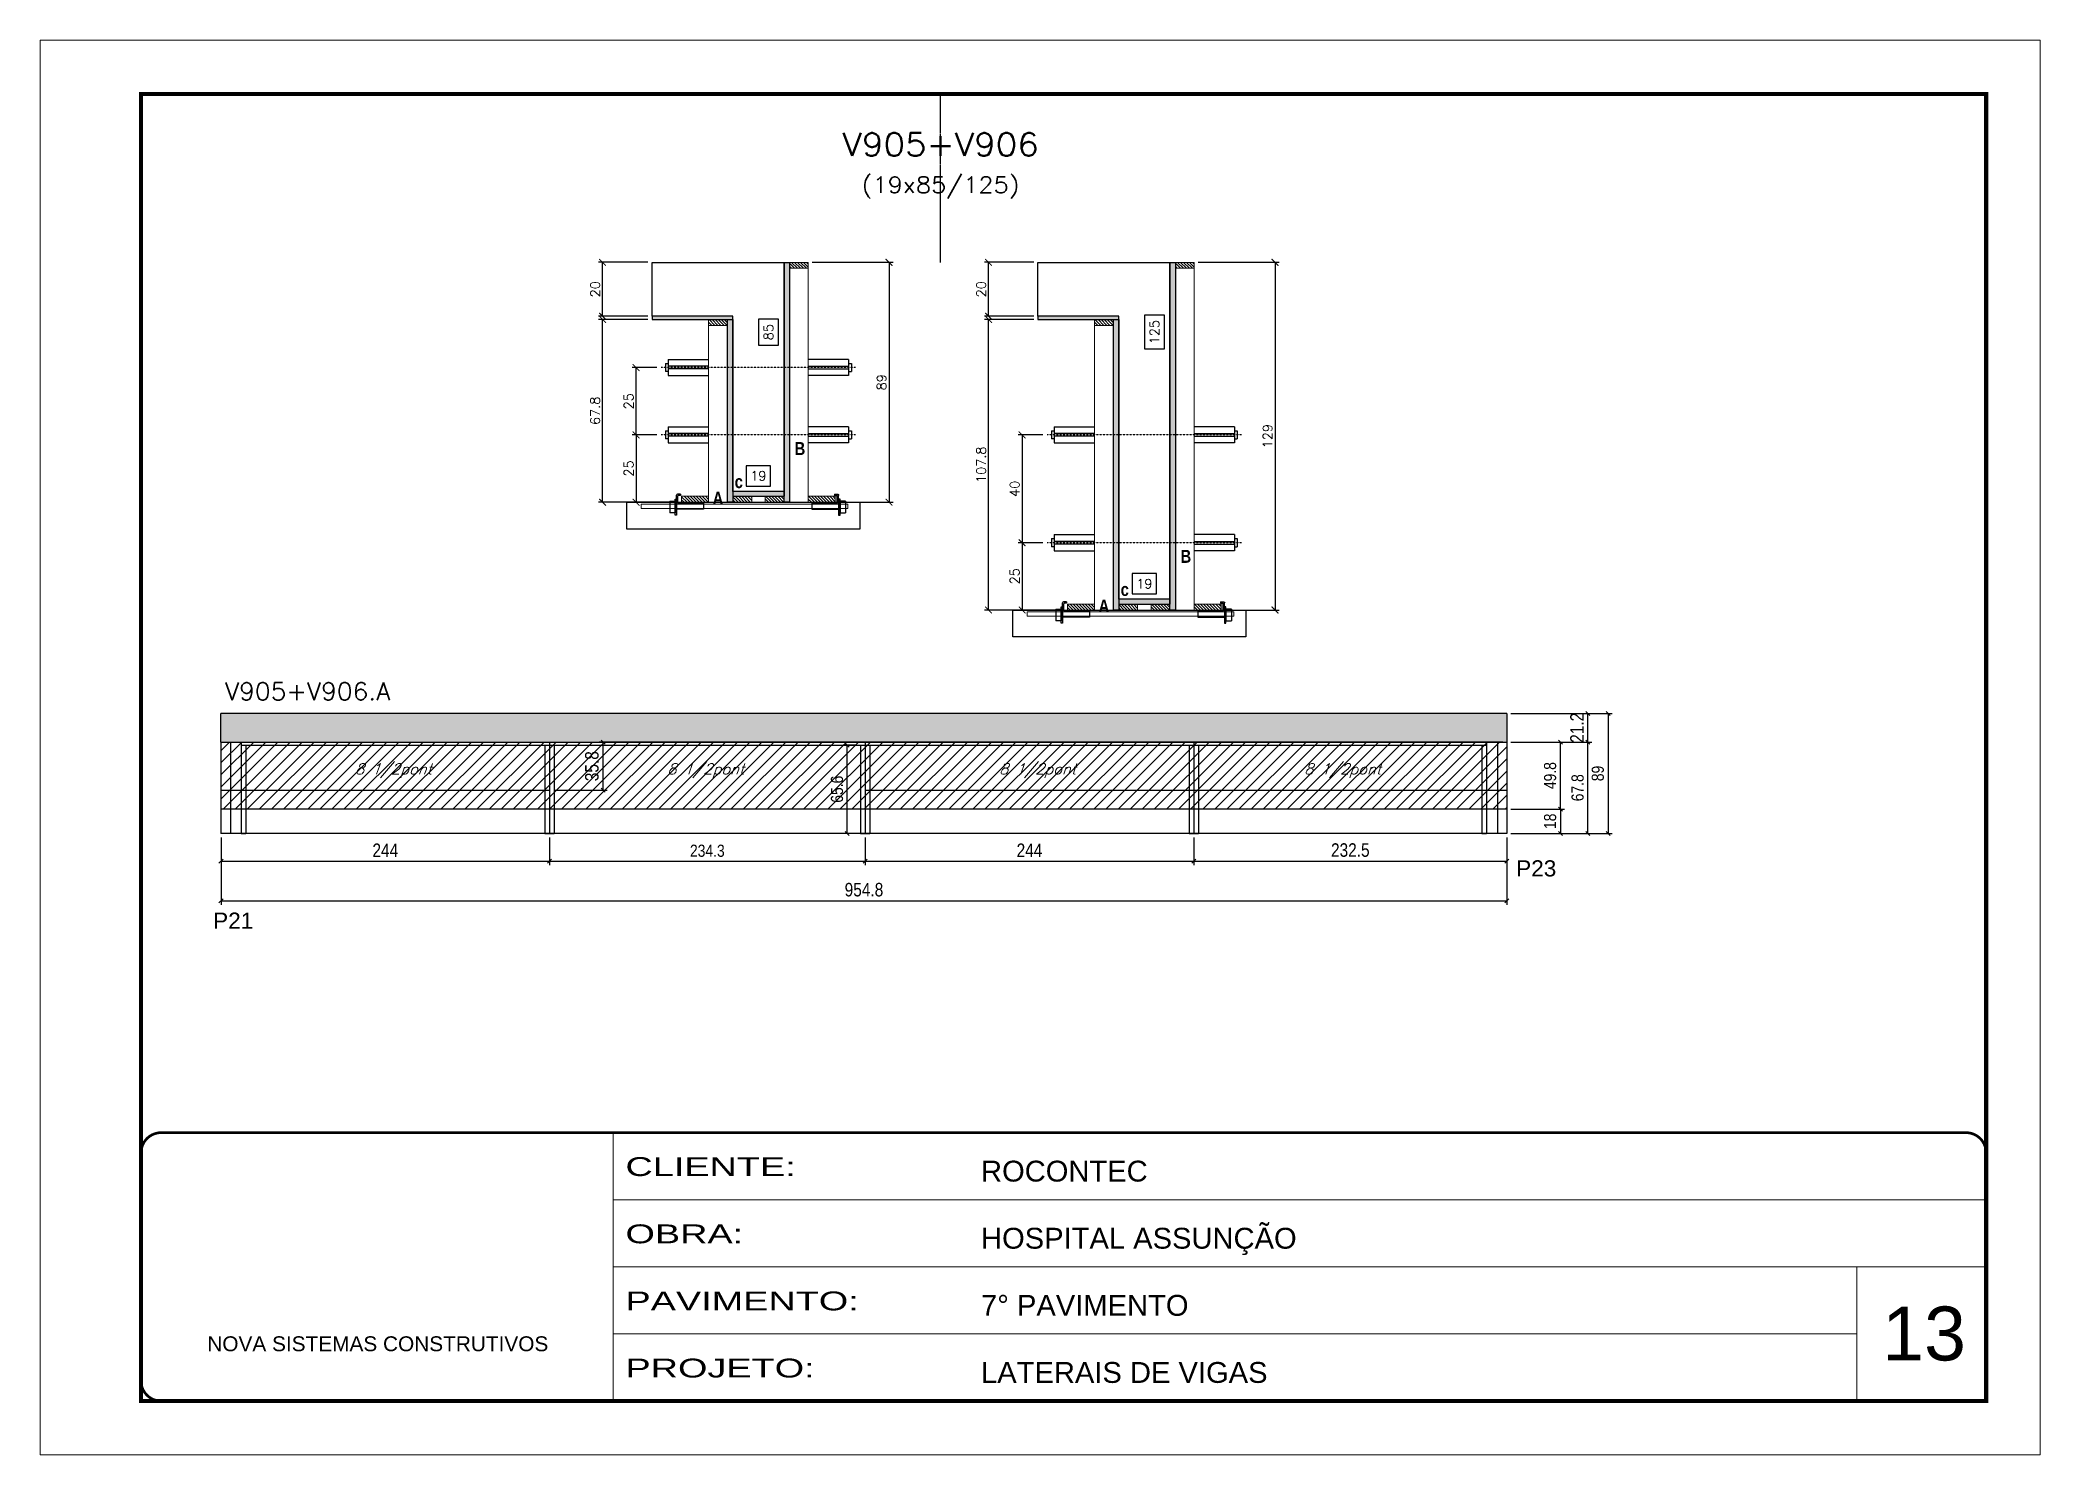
# Model space of a CAD drawing. Extents: x -20960 to -5926, y -2106 to 21915.
# Drawn here: x -12207 to -10722, y 17420 to 18470 of the extents above; entities that cross this region are included whole.
import ezdxf
from ezdxf.enums import TextEntityAlignment as Align

# ---------------------------------------------------------------- set-up
doc = ezdxf.new("R2010")
doc.units = 0
for name, pattern in [('CONTINUO', [0]), ('DASHED', [0.75, 0.5, -0.25]), ('HIDDEN', [0.375, 0.25, -0.125])]:
    doc.linetypes.add(name, pattern=pattern)
for name, color, linetype in [('5', 5, 'Continuous'), ('barrote', 251, 'Continuous'), ('COTA', 241, 'Continuous'), ('Cota Seção (2x)', 4, 'Continuous'), ('detalhes', 4, 'Continuous'), ('Painéis', 200, 'Continuous'), ('presilha', 1, 'Continuous'), ('Reaproveitamento', 251, 'Continuous'), ('SARR_2.2x7', 40, 'Continuous'), ('SARR_3.5x7', 81, 'Continuous'), ('TENSOR', 3, 'Continuous'), ('texto', 7, 'Continuous'), ('Texto de Titulo', 7, 'Continuous'), ('Texto Qtd Sarr', 242, 'Continuous')]:
    doc.layers.add(name, color=color, linetype=linetype)
for name, color, linetype, lineweight in [('CARIMBO', 255, 'Continuous', 9), ('CONCRETO', 251, 'Continuous', 25), ('Folhas', 255, 'Continuous', 9), ('Hachura', 251, 'Continuous', 9), ('Madeira', 126, 'Continuous', 18), ('SARRAFO DE PRESSAO', 251, 'DASHED', 9), ('SCO-___-LAJ', 2, 'Continuous', 0), ('Texto Seção', 7, 'Continuous', 15)]:
    doc.layers.add(name, color=color, linetype=linetype, lineweight=lineweight)
doc.styles.add('ARIAL', font='arial.ttf')
doc.styles.add('COTA TECNICA', font='techl___.ttf', dxfattribs={"height": 10})
doc.styles.add('COTA TECNICA-50', font='techl___.ttf', dxfattribs={"height": 9})
doc.styles.add('REGUA-120', font='ROMANS.shx', dxfattribs={"height": 15})
doc.styles.add('Romans', font='romans.shx')
doc.styles.get("Standard").update_dxf_attribs({"font": 'arial.ttf'})
doc.styles.add('TECNICA', font='techb___.ttf', dxfattribs={"height": 10})
doc.styles.add('Tecnologia', font='')
doc.styles.get('Tecnologia').set_extended_font_data('Forgotten Futurist')
doc.dimstyles.new('COTA PAINEL-50', dxfattribs={"dimtxt": 9, "dimasz": 3, "dimexe": 3, "dimexo": 3, "dimgap": 3, "dimtad": 1, "dimdec": 1, "dimzin": 12, "dimdsep": 46, "dimtxsty": 'COTA TECNICA-50', "dimblk1": 'OBLIQUE', "dimblk2": 'OBLIQUE', "dimsah": 1, "dimcen": 0.9, "dimclrd": 4, "dimclre": 4, "dimclrt": 240, "dimadec": 1, "dimazin": 3, "dimtfac": 1, "dimtdec": 1, "dimtmove": 0, "dimatfit": 3, "dimfxl": 1, "dimtolj": 1, "dimtzin": 12, "dimarcsym": 0})
doc.dimstyles.new('Cota Seção (2x)', dxfattribs={"dimtxt": 7, "dimasz": 5, "dimexe": 3, "dimexo": 3, "dimgap": 2, "dimtad": 3, "dimdec": 1, "dimlfac": 0.5, "dimzin": 12, "dimdsep": 46, "dimtxsty": 'Romans', "dimblk": 'ARCHTICK', "dimcen": 0, "dimclrd": 4, "dimclre": 4, "dimclrt": 1, "dimadec": 1, "dimazin": 3, "dimtfac": 1, "dimtdec": 1, "dimtmove": 0, "dimatfit": 3, "dimldrblk": 'OBLIQUE', "dimfxl": 1, "dimtolj": 1, "dimtzin": 12, "dimarcsym": 0})
doc.dimstyles.new('Cota Seção interna', dxfattribs={"dimtxt": 7, "dimasz": 6, "dimexe": 0.18, "dimexo": 2, "dimgap": -4, "dimtad": 3, "dimdec": 1, "dimlfac": 0.5, "dimzin": 12, "dimdsep": 46, "dimtxsty": 'Romans', "dimblk": 'ARCHTICK', "dimcen": 0.09, "dimse1": 1, "dimse2": 1, "dimsd1": 1, "dimsd2": 1, "dimclrd": 180, "dimclre": 5, "dimclrt": 1, "dimadec": 0, "dimazin": 3, "dimtfac": 1, "dimtdec": 1, "dimtofl": 0, "dimtmove": 0, "dimatfit": 3, "dimldrblk": 'ARCHTICK', "dimfxl": 1, "dimtolj": 1, "dimtzin": 0, "dimarcsym": 0})
doc.dimstyles.new('PAINEL', dxfattribs={"dimtxt": 10, "dimasz": 3, "dimexe": 3, "dimexo": 3, "dimgap": 3, "dimtad": 1, "dimdec": 1, "dimzin": 12, "dimdsep": 46, "dimtxsty": 'COTA TECNICA', "dimblk1": 'OBLIQUE', "dimblk2": 'OBLIQUE', "dimsah": 1, "dimcen": 0.9, "dimclrd": 4, "dimclre": 4, "dimclrt": 240, "dimadec": 1, "dimazin": 3, "dimtfac": 1, "dimtdec": 1, "dimtmove": 0, "dimatfit": 3, "dimfxl": 1, "dimtolj": 1, "dimtzin": 12, "dimarcsym": 0})

msp = doc.modelspace()

# ---------------------------------------------------------------- texts
at = {"layer": '5', "linetype": 'Continuous'}
for s, p in [('P23', (-11110.96, 17848.98)), ('P21', (-12078.45, 17810.16))]:
    msp.add_text(s, height=12, rotation=0.00004, dxfattribs=at).set_placement(p)
at = {"layer": 'CARIMBO', "style": 'ARIAL'}
msp.add_text('13', height=40, dxfattribs=at).set_placement((-10839.14, 17489.81))
at = {"layer": 'detalhes', "style": 'TECNICA'}
for s, p in [('B', (-11646.74, 18161.7)), ('A', (-11707.57, 18124.86)), ('c', (-11691.19, 18137.16)), ('B', (-11360.16, 18081.7)), ('c', (-11404.61, 18057.16)), ('A', (-11420.99, 18044.86))]:
    msp.add_text(s, height=9.6, dxfattribs=at).set_placement(p)
at = {"layer": 'texto', "color": 2, "char_height": 8, "attachment_point": 5, "style": 'Romans'}
for insert in [(-11944.54, 17927.46), (-11712.64, 17927.46), (-11466.24, 17927.46), (-11239.79, 17927.43)]:
    msp.add_mtext('{\\Q19;\\C256;8 1/2pont}', dxfattribs=dict(at, insert=insert))
at = {"layer": 'Texto Seção', "style": 'REGUA-120', "width": 1.05}
msp.add_text('V905+V906.A', height=13, dxfattribs=at).set_placement((-12069.64, 17979.85))

# ---------------------------------------------------------------- blocks, each defined once
blk = doc.blocks.new('9999999999')
at = {"color": 30, "linetype": 'CONTINUO'}
for p, q in [((98564.6, 34230.2), (98564.6, 34429.4)), ((98564.6, 34379.6), (99584, 34379.6)), ((98564.6, 34329.8), (99488, 34329.8)), ((99584, 34329.8), (99488, 34329.8)), ((99488, 34329.8), (99488, 34230.2)), ((98564.6, 34280), (99488, 34280))]:
    blk.add_line(p, q, dxfattribs=at)
at = {"color": 30, "linetype": 'CONTINUO', "const_width": 2}
blk.add_lwpolyline([(99584, 34230.2), (99584, 34414.4, 0.414214), (99569, 34429.4), (98229, 34429.4, 0.414214), (98214, 34414.4), (98214, 34245.2, 0.414214), (98229, 34230.2), (99584, 34230.2)], format="xyb", dxfattribs=at)
at = {"layer": 'Folhas'}
blk.add_lwpolyline([(98139, 34190.2), (99624, 34190.2), (99624, 35240.2), (98139, 35240.2)], close=True, dxfattribs=at)
at = {"layer": 'Folhas', "color": 30, "const_width": 3}
blk.add_lwpolyline([(98214, 34230.2), (99584, 34230.2), (99584, 35200.2), (98214, 35200.2)], close=True, dxfattribs=at)
at = {"color": 7, "linetype": 'Continuous', "ltscale": 5, "style": 'ARIAL'}
for s, height, p in [('ROCONTEC', 15.48, (98837.7, 34393.1)), ('HOSPITAL ASSUNÇÃO', 15.483, (98837.7, 34343.3)), ('7° PAVIMENTO', 15.483, (98837.7, 34293.5)), ('NOVA SISTEMAS CONSTRUTIVOS', 11.059, (98263.2, 34267.2)), ('LATERAIS DE VIGAS', 15.483, (98837.7, 34243.7))]:
    blk.add_text(s, height=height, dxfattribs=at).set_placement(p)
at = {"layer": 'Folhas', "color": 7, "style": 'Tecnologia', "width": 1.5}
for s, p in [('CLIENTE:', (98573.7, 34397.2)), ('OBRA:', (98573.7, 34347.3)), ('PAVIMENTO:', (98573.7, 34297.5)), ('PROJETO:', (98573.7, 34247.7))]:
    blk.add_text(s, height=14, dxfattribs=at).set_placement(p)
blk = doc.blocks.new('_Oblique')
at = {"color": 0, "linetype": 'ByBlock', "lineweight": -2}
blk.add_line((-0.5, -0.5), (0.5, 0.5), dxfattribs=at)
blk = doc.blocks.new('*D1061')
at = {"layer": 'COTA', "color": 4, "linetype": 'ByBlock', "lineweight": -2, "transparency": 16777216}
for p, q in [((-12072.6, 17877.9), (-12072.6, 17857.3)), ((-11828.6, 17877.9), (-11828.6, 17857.3)), ((-12072.6, 17860.3), (-11828.6, 17860.3))]:
    blk.add_line(p, q, dxfattribs=at)
at = {"layer": 'Defpoints', "color": 0, "linetype": 'ByBlock', "transparency": 16777216}
for p in [(-12072.6, 17880.9), (-11828.6, 17880.9), (-11828.6, 17860.3)]:
    blk.add_point(p, dxfattribs=at)
at = {"layer": 'COTA', "color": 4, "linetype": 'ByBlock', "lineweight": -2, "transparency": 16777216, "xscale": 3, "yscale": 3, "zscale": 3, "rotation": 180}
blk.add_blockref('_Oblique', (-12072.6, 17860.3), dxfattribs=at)
at = {"layer": 'COTA', "color": 4, "linetype": 'ByBlock', "lineweight": -2, "transparency": 16777216, "xscale": 3, "yscale": 3, "zscale": 3}
blk.add_blockref('_Oblique', (-11828.6, 17860.3), dxfattribs=at)
at = {"layer": 'COTA', "color": 240, "linetype": 'ByBlock', "transparency": 16777216, "insert": (-11950.6, 17868.4), "char_height": 10, "attachment_point": 5, "style": 'COTA TECNICA'}
blk.add_mtext('\\A1;244', dxfattribs=at)
blk = doc.blocks.new('*D1062')
at = {"layer": 'COTA', "color": 4, "linetype": 'ByBlock', "lineweight": -2, "transparency": 16777216}
for p, q in [((-11594.3, 17877.9), (-11594.3, 17857.3)), ((-11350.3, 17877.9), (-11350.3, 17857.3)), ((-11594.3, 17860.3), (-11350.3, 17860.3))]:
    blk.add_line(p, q, dxfattribs=at)
at = {"layer": 'Defpoints', "color": 0, "linetype": 'ByBlock', "transparency": 16777216}
for p in [(-11594.3, 17880.9), (-11350.3, 17880.9), (-11350.3, 17860.3)]:
    blk.add_point(p, dxfattribs=at)
at = {"layer": 'COTA', "color": 4, "linetype": 'ByBlock', "lineweight": -2, "transparency": 16777216, "xscale": 3, "yscale": 3, "zscale": 3, "rotation": 180}
blk.add_blockref('_Oblique', (-11594.3, 17860.3), dxfattribs=at)
at = {"layer": 'COTA', "color": 4, "linetype": 'ByBlock', "lineweight": -2, "transparency": 16777216, "xscale": 3, "yscale": 3, "zscale": 3}
blk.add_blockref('_Oblique', (-11350.3, 17860.3), dxfattribs=at)
at = {"layer": 'COTA', "color": 240, "linetype": 'ByBlock', "transparency": 16777216, "insert": (-11472.3, 17868.4), "char_height": 10, "attachment_point": 5, "style": 'COTA TECNICA'}
blk.add_mtext('\\A1;244', dxfattribs=at)
blk = doc.blocks.new('*D1063')
at = {"layer": 'COTA', "color": 4, "linetype": 'ByBlock', "lineweight": -2, "transparency": 16777216}
for p, q in [((-11114.8, 17969.9), (-11054.7, 17969.9)), ((-11057.7, 17948.7), (-11057.7, 17969.9)), ((-11114.8, 17948.7), (-11054.7, 17948.7))]:
    blk.add_line(p, q, dxfattribs=at)
at = {"layer": 'Defpoints', "color": 0, "linetype": 'ByBlock', "transparency": 16777216}
for p in [(-11117.8, 17969.9), (-11057.7, 17969.9), (-11117.8, 17948.7)]:
    blk.add_point(p, dxfattribs=at)
at = {"layer": 'COTA', "color": 4, "linetype": 'ByBlock', "lineweight": -2, "transparency": 16777216, "xscale": 3, "yscale": 3, "zscale": 3}
for p, rotation in [((-11057.7, 17969.9), 90), ((-11057.7, 17948.7), 270)]:
    blk.add_blockref('_Oblique', p, dxfattribs=dict(at, rotation=rotation))
at = {"layer": 'COTA', "color": 240, "linetype": 'ByBlock', "transparency": 16777216, "insert": (-11065.8, 17959.3), "char_height": 10, "attachment_point": 5, "rotation": 90, "style": 'COTA TECNICA'}
blk.add_mtext('\\A1;21.2', dxfattribs=at)
blk = doc.blocks.new('*D1064')
at = {"layer": 'COTA', "color": 4, "linetype": 'ByBlock', "lineweight": -2, "transparency": 16777216}
for p, q in [((-12072.6, 17877.9), (-12072.6, 17827.9)), ((-11117.8, 17877.9), (-11117.8, 17827.9)), ((-12072.6, 17830.9), (-11117.8, 17830.9))]:
    blk.add_line(p, q, dxfattribs=at)
at = {"layer": 'Defpoints', "color": 0, "linetype": 'ByBlock', "transparency": 16777216}
for p in [(-12072.6, 17880.9), (-11117.8, 17880.9), (-11117.8, 17830.9)]:
    blk.add_point(p, dxfattribs=at)
at = {"layer": 'COTA', "color": 4, "linetype": 'ByBlock', "lineweight": -2, "transparency": 16777216, "xscale": 3, "yscale": 3, "zscale": 3, "rotation": 180}
blk.add_blockref('_Oblique', (-12072.6, 17830.9), dxfattribs=at)
at = {"layer": 'COTA', "color": 4, "linetype": 'ByBlock', "lineweight": -2, "transparency": 16777216, "xscale": 3, "yscale": 3, "zscale": 3}
blk.add_blockref('_Oblique', (-11117.8, 17830.9), dxfattribs=at)
at = {"layer": 'COTA', "color": 240, "linetype": 'ByBlock', "transparency": 16777216, "insert": (-11595.2, 17839.1), "char_height": 10, "attachment_point": 5, "style": 'COTA TECNICA'}
blk.add_mtext('\\A1;954.8', dxfattribs=at)
blk = doc.blocks.new('*D1065')
at = {"layer": 'COTA', "color": 4, "lineweight": -2, "ltscale": 25, "transparency": 16777216}
for p, q in [((-11350.3, 17877.9), (-11350.3, 17857.3)), ((-11117.8, 17877.9), (-11117.8, 17857.3)), ((-11350.3, 17860.3), (-11117.8, 17860.3))]:
    blk.add_line(p, q, dxfattribs=at)
at = {"layer": 'Defpoints', "color": 0, "ltscale": 25, "transparency": 16777216}
for p in [(-11350.3, 17880.9), (-11117.8, 17880.9), (-11117.8, 17860.3)]:
    blk.add_point(p, dxfattribs=at)
at = {"layer": 'COTA', "color": 4, "lineweight": -2, "ltscale": 25, "transparency": 16777216, "xscale": 3, "yscale": 3, "zscale": 3, "rotation": 180}
blk.add_blockref('_Oblique', (-11350.3, 17860.3), dxfattribs=at)
at = {"layer": 'COTA', "color": 4, "lineweight": -2, "ltscale": 25, "transparency": 16777216, "xscale": 3, "yscale": 3, "zscale": 3}
blk.add_blockref('_Oblique', (-11117.8, 17860.3), dxfattribs=at)
at = {"layer": 'COTA', "color": 240, "ltscale": 25, "transparency": 16777216, "insert": (-11234.1, 17868.5), "char_height": 10, "attachment_point": 5, "style": 'COTA TECNICA'}
blk.add_mtext('\\A1;232.5', dxfattribs=at)
blk = doc.blocks.new('*D1103')
at = {"layer": 'COTA', "color": 4, "lineweight": -2, "ltscale": 25, "transparency": 16777216}
for p, q in [((-11120.8, 17948.7), (-11791.9, 17948.7)), ((-11788.9, 17912.9), (-11788.9, 17948.7)), ((-11825.6, 17912.9), (-11785.9, 17912.9))]:
    blk.add_line(p, q, dxfattribs=at)
at = {"layer": 'Defpoints', "color": 0, "ltscale": 25, "transparency": 16777216}
for p in [(-11788.9, 17948.7), (-11117.8, 17948.7), (-11828.6, 17912.9)]:
    blk.add_point(p, dxfattribs=at)
at = {"layer": 'COTA', "color": 4, "lineweight": -2, "ltscale": 25, "transparency": 16777216, "xscale": 3, "yscale": 3, "zscale": 3}
for p, rotation in [((-11788.9, 17948.7), 90), ((-11788.9, 17912.9), 270)]:
    blk.add_blockref('_Oblique', p, dxfattribs=dict(at, rotation=rotation))
at = {"layer": 'COTA', "color": 240, "ltscale": 25, "transparency": 16777216, "insert": (-11797.2, 17930.8), "char_height": 10, "attachment_point": 5, "rotation": 90, "style": 'COTA TECNICA'}
blk.add_mtext('\\A1;35.8', dxfattribs=at)
blk = doc.blocks.new('titulo1')
at = {"layer": 'Defpoints', "color": 252, "linetype": 'HIDDEN', "ltscale": 2}
blk.add_line((0, 0), (0, 125), dxfattribs=at)
at = {"layer": 'Defpoints', "style": 'Romans', "oblique": 15}
blk.add_attdef('FOLHA', text='', height=10, dxfattribs=at).set_placement((0, 15.6), align=Align.MIDDLE_CENTER)
at = {"layer": 'Texto Qtd Sarr', "color": 3, "style": 'Romans', "oblique": 15}
for tag, height, p in [('TITULO', 17, (0, 71.4)), ('SEÇÃO', 12, (0, 41.5))]:
    blk.add_attdef(tag, text='', height=height, dxfattribs=at).set_placement(p, align=Align.MIDDLE_CENTER)
blk = doc.blocks.new('_ArchTick')
at = {"color": 0, "linetype": 'ByBlock', "const_width": 0.15}
blk.add_lwpolyline([(-0.5, -0.5), (0.5, 0.5)], dxfattribs=at)
blk = doc.blocks.new('*D1006')
at = {"layer": 'COTA', "color": 4, "lineweight": -2, "transparency": 16777216}
for p, q in [((-11755.6, 18262.3), (-11792.3, 18262.3)), ((-11789.3, 18126.7), (-11789.3, 18262.3)), ((-11738, 18126.7), (-11792.3, 18126.7))]:
    blk.add_line(p, q, dxfattribs=at)
at = {"layer": 'Defpoints', "color": 0, "transparency": 16777216}
for p in [(-11789.3, 18262.3), (-11752.6, 18262.3), (-11735, 18126.7)]:
    blk.add_point(p, dxfattribs=at)
at = {"layer": 'COTA', "color": 4, "lineweight": -2, "transparency": 16777216, "xscale": 5, "yscale": 5, "zscale": 5}
for p, rotation in [((-11789.3, 18262.3), 90), ((-11789.3, 18126.7), 270)]:
    blk.add_blockref('_ArchTick', p, dxfattribs=dict(at, rotation=rotation))
at = {"layer": 'COTA', "color": 1, "transparency": 16777216, "insert": (-11794.8, 18194.5), "char_height": 7, "attachment_point": 5, "rotation": 90, "style": 'Romans'}
blk.add_mtext('\\A1;67.8', dxfattribs=at)
blk = doc.blocks.new('*D1007')
at = {"layer": 'COTA', "color": 4, "lineweight": -2, "transparency": 16777216}
for p, q in [((-11755.6, 18304.7), (-11792.3, 18304.7)), ((-11789.3, 18264.7), (-11789.3, 18304.7)), ((-11755.6, 18264.7), (-11792.3, 18264.7))]:
    blk.add_line(p, q, dxfattribs=at)
at = {"layer": 'Defpoints', "color": 0, "transparency": 16777216}
for p in [(-11789.3, 18304.7), (-11752.6, 18304.7), (-11752.6, 18264.7)]:
    blk.add_point(p, dxfattribs=at)
at = {"layer": 'COTA', "color": 4, "lineweight": -2, "transparency": 16777216, "xscale": 5, "yscale": 5, "zscale": 5}
for p, rotation in [((-11789.3, 18304.7), 90), ((-11789.3, 18264.7), 270)]:
    blk.add_blockref('_ArchTick', p, dxfattribs=dict(at, rotation=rotation))
at = {"layer": 'COTA', "color": 1, "transparency": 16777216, "insert": (-11794.8, 18284.7), "char_height": 7, "attachment_point": 5, "rotation": 90, "style": 'Romans'}
blk.add_mtext('\\A1;20', dxfattribs=at)
blk = doc.blocks.new('*D1008')
at = {"layer": 'Cota Seção (2x)', "color": 180, "lineweight": -2, "transparency": 16777216}
for p, q in [((-11658.6, 18262.5), (-11673.6, 18262.5)), ((-11673.6, 18262.5), (-11673.6, 18243.2)), ((-11658.6, 18243.2), (-11658.6, 18262.5)), ((-11673.6, 18243.2), (-11658.6, 18243.2))]:
    blk.add_line(p, q, dxfattribs=at)
at = {"layer": 'Defpoints', "color": 0, "transparency": 16777216}
for p in [(-11692.6, 18304.7), (-11654.6, 18304.7), (-11692.6, 18134.7)]:
    blk.add_point(p, dxfattribs=at)
at = {"layer": 'Cota Seção (2x)', "color": 1, "transparency": 16777216, "insert": (-11666.1, 18252.9), "char_height": 7, "attachment_point": 5, "rotation": 90, "style": 'Romans'}
blk.add_mtext('\\A1;85', dxfattribs=at)
blk = doc.blocks.new('PRESILHA METÁLICA 1')
at = {"layer": 'presilha'}
for p, q in [((0, 13), (6, 13)), ((0, 13), (0, 0)), ((6, 0), (0, 0)), ((6, 15.5), (7.5, 15.5)), ((6, -2.5), (6, 15.5)), ((6, 13), (6, 0)), ((7.5, 10.6), (7.5, 19.9)), ((7.5, 15.5), (7.5, -2.5)), ((37.5, 4.1), (7.5, 4.1)), ((12, 21), (8.6, 21)), ((9, 11.6), (9, 18.9)), ((12, 19.5), (9.6, 19.5)), ((37.5, 11), (9.6, 11)), ((12, 21), (12, 19.5)), ((37.5, 11), (37.5, 4.1)), ((7.5, -2.5), (6, -2.5))]:
    blk.add_line(p, q, dxfattribs=at)
for centre, radius, start, end in [((8.6, 19.9), 1.14, 90, 180), ((9.6, 18.9), 0.57, 90, 180), ((9.6, 11.6), 0.57, 180, 270)]:
    blk.add_arc(centre, radius, start, end, dxfattribs=at)
blk = doc.blocks.new('*D1009')
at = {"layer": 'Cota Seção (2x)', "color": 180, "lineweight": -2, "transparency": 16777216}
for p, q in [((-11664.6, 18153.7), (-11682.6, 18153.7)), ((-11682.6, 18153.7), (-11682.6, 18138.7)), ((-11664.6, 18138.7), (-11664.6, 18153.7)), ((-11682.6, 18138.7), (-11664.6, 18138.7))]:
    blk.add_line(p, q, dxfattribs=at)
at = {"layer": 'Defpoints', "color": 0, "transparency": 16777216}
for p in [(-11692.6, 18134.7), (-11692.6, 18126.7), (-11654.6, 18126.7)]:
    blk.add_point(p, dxfattribs=at)
at = {"layer": 'Cota Seção (2x)', "color": 1, "transparency": 16777216, "insert": (-11673.6, 18146.2), "char_height": 7, "attachment_point": 5, "style": 'Romans'}
blk.add_mtext('\\A1;19', dxfattribs=at)
blk = doc.blocks.new('*D1010')
at = {"layer": 'COTA', "color": 4, "lineweight": -2, "transparency": 16777216}
for p, q in [((-11633.6, 18304.7), (-11573.6, 18304.7)), ((-11576.6, 18304.7), (-11576.6, 18126.7)), ((-11633.6, 18126.7), (-11573.6, 18126.7))]:
    blk.add_line(p, q, dxfattribs=at)
at = {"layer": 'Defpoints', "color": 0, "transparency": 16777216}
for p in [(-11636.6, 18304.7), (-11636.6, 18126.7), (-11576.6, 18126.7)]:
    blk.add_point(p, dxfattribs=at)
at = {"layer": 'COTA', "color": 4, "lineweight": -2, "transparency": 16777216, "xscale": 5, "yscale": 5, "zscale": 5}
for p, rotation in [((-11576.6, 18304.7), 90), ((-11576.6, 18126.7), 270)]:
    blk.add_blockref('_ArchTick', p, dxfattribs=dict(at, rotation=rotation))
at = {"layer": 'COTA', "color": 1, "transparency": 16777216, "insert": (-11582.1, 18215.7), "char_height": 7, "attachment_point": 5, "rotation": 90, "style": 'Romans'}
blk.add_mtext('\\A1;89', dxfattribs=at)
blk = doc.blocks.new('*D1011')
at = {"layer": 'COTA', "color": 4, "lineweight": -2, "transparency": 16777216}
for p, q in [((-11748.9, 18176.6), (-11767.4, 18176.6)), ((-11764.4, 18176.6), (-11764.4, 18126.7)), ((-11748.9, 18126.7), (-11767.4, 18126.7))]:
    blk.add_line(p, q, dxfattribs=at)
at = {"layer": 'Defpoints', "color": 0, "transparency": 16777216}
for p in [(-11745.9, 18176.6), (-11764.4, 18126.7), (-11745.9, 18126.7)]:
    blk.add_point(p, dxfattribs=at)
at = {"layer": 'COTA', "color": 4, "lineweight": -2, "transparency": 16777216, "xscale": 5, "yscale": 5, "zscale": 5}
for p, rotation in [((-11764.4, 18176.6), 90), ((-11764.4, 18126.7), 270)]:
    blk.add_blockref('_ArchTick', p, dxfattribs=dict(at, rotation=rotation))
at = {"layer": 'COTA', "color": 1, "transparency": 16777216, "insert": (-11769.9, 18151.7), "char_height": 7, "attachment_point": 5, "rotation": 90, "style": 'Romans'}
blk.add_mtext('\\A1;25', dxfattribs=at)
blk = doc.blocks.new('*D1012')
at = {"layer": 'COTA', "color": 4, "lineweight": -2, "transparency": 16777216}
for p, q in [((-11469, 18262.3), (-11505.7, 18262.3)), ((-11502.7, 18046.7), (-11502.7, 18262.3)), ((-11451.4, 18046.7), (-11505.7, 18046.7))]:
    blk.add_line(p, q, dxfattribs=at)
at = {"layer": 'Defpoints', "color": 0, "transparency": 16777216}
for p in [(-11502.7, 18262.3), (-11466, 18262.3), (-11448.4, 18046.7)]:
    blk.add_point(p, dxfattribs=at)
at = {"layer": 'COTA', "color": 4, "lineweight": -2, "transparency": 16777216, "xscale": 5, "yscale": 5, "zscale": 5}
for p, rotation in [((-11502.7, 18262.3), 90), ((-11502.7, 18046.7), 270)]:
    blk.add_blockref('_ArchTick', p, dxfattribs=dict(at, rotation=rotation))
at = {"layer": 'COTA', "color": 1, "transparency": 16777216, "insert": (-11508.2, 18154.5), "char_height": 7, "attachment_point": 5, "rotation": 90, "style": 'Romans'}
blk.add_mtext('\\A1;107.8', dxfattribs=at)
blk = doc.blocks.new('*D1013')
at = {"layer": 'COTA', "color": 4, "lineweight": -2, "transparency": 16777216}
for p, q in [((-11469, 18304.7), (-11505.7, 18304.7)), ((-11502.7, 18264.7), (-11502.7, 18304.7)), ((-11469, 18264.7), (-11505.7, 18264.7))]:
    blk.add_line(p, q, dxfattribs=at)
at = {"layer": 'Defpoints', "color": 0, "transparency": 16777216}
for p in [(-11502.7, 18304.7), (-11466, 18304.7), (-11466, 18264.7)]:
    blk.add_point(p, dxfattribs=at)
at = {"layer": 'COTA', "color": 4, "lineweight": -2, "transparency": 16777216, "xscale": 5, "yscale": 5, "zscale": 5}
for p, rotation in [((-11502.7, 18304.7), 90), ((-11502.7, 18264.7), 270)]:
    blk.add_blockref('_ArchTick', p, dxfattribs=dict(at, rotation=rotation))
at = {"layer": 'COTA', "color": 1, "transparency": 16777216, "insert": (-11508.2, 18284.7), "char_height": 7, "attachment_point": 5, "rotation": 90, "style": 'Romans'}
blk.add_mtext('\\A1;20', dxfattribs=at)
blk = doc.blocks.new('*D1014')
at = {"layer": 'Cota Seção (2x)', "color": 180, "lineweight": -2, "transparency": 16777216}
for p, q in [((-11372, 18265.4), (-11387, 18265.4)), ((-11387, 18265.4), (-11387, 18240.4)), ((-11372, 18240.4), (-11372, 18265.4)), ((-11387, 18240.4), (-11372, 18240.4))]:
    blk.add_line(p, q, dxfattribs=at)
at = {"layer": 'Defpoints', "color": 0, "transparency": 16777216}
for p in [(-11406, 18304.7), (-11368, 18304.7), (-11406, 18054.7)]:
    blk.add_point(p, dxfattribs=at)
at = {"layer": 'Cota Seção (2x)', "color": 1, "transparency": 16777216, "insert": (-11379.5, 18252.9), "char_height": 7, "attachment_point": 5, "rotation": 90, "style": 'Romans'}
blk.add_mtext('\\A1;125', dxfattribs=at)
blk = doc.blocks.new('*D1037')
at = {"layer": 'Cota Seção (2x)', "color": 180, "lineweight": -2, "transparency": 16777216}
for p, q in [((-11378, 18073.7), (-11396, 18073.7)), ((-11396, 18073.7), (-11396, 18058.7)), ((-11378, 18058.7), (-11378, 18073.7)), ((-11396, 18058.7), (-11378, 18058.7))]:
    blk.add_line(p, q, dxfattribs=at)
at = {"layer": 'Defpoints', "color": 0, "transparency": 16777216}
for p in [(-11406, 18054.7), (-11406, 18046.7), (-11368, 18046.7)]:
    blk.add_point(p, dxfattribs=at)
at = {"layer": 'Cota Seção (2x)', "color": 1, "transparency": 16777216, "insert": (-11387, 18066.2), "char_height": 7, "attachment_point": 5, "style": 'Romans'}
blk.add_mtext('\\A1;19', dxfattribs=at)
blk = doc.blocks.new('*D1038')
at = {"layer": 'COTA', "color": 4, "lineweight": -2, "transparency": 16777216}
for p, q in [((-11347, 18304.7), (-11287, 18304.7)), ((-11290, 18304.7), (-11290, 18046.7)), ((-11347, 18046.7), (-11287, 18046.7))]:
    blk.add_line(p, q, dxfattribs=at)
at = {"layer": 'Defpoints', "color": 0, "transparency": 16777216}
for p in [(-11350, 18304.7), (-11350, 18046.7), (-11290, 18046.7)]:
    blk.add_point(p, dxfattribs=at)
at = {"layer": 'COTA', "color": 4, "lineweight": -2, "transparency": 16777216, "xscale": 5, "yscale": 5, "zscale": 5}
for p, rotation in [((-11290, 18304.7), 90), ((-11290, 18046.7), 270)]:
    blk.add_blockref('_ArchTick', p, dxfattribs=dict(at, rotation=rotation))
at = {"layer": 'COTA', "color": 1, "transparency": 16777216, "insert": (-11295.5, 18175.7), "char_height": 7, "attachment_point": 5, "rotation": 90, "style": 'Romans'}
blk.add_mtext('\\A1;129', dxfattribs=at)
blk = doc.blocks.new('*D1039')
at = {"layer": 'COTA', "color": 4, "lineweight": -2, "transparency": 16777216}
for p, q in [((-11462.3, 18096.6), (-11480.8, 18096.6)), ((-11477.8, 18096.6), (-11477.8, 18046.7)), ((-11462.3, 18046.7), (-11480.8, 18046.7))]:
    blk.add_line(p, q, dxfattribs=at)
at = {"layer": 'Defpoints', "color": 0, "transparency": 16777216}
for p in [(-11459.3, 18096.6), (-11477.8, 18046.7), (-11459.3, 18046.7)]:
    blk.add_point(p, dxfattribs=at)
at = {"layer": 'COTA', "color": 4, "lineweight": -2, "transparency": 16777216, "xscale": 5, "yscale": 5, "zscale": 5}
for p, rotation in [((-11477.8, 18096.6), 90), ((-11477.8, 18046.7), 270)]:
    blk.add_blockref('_ArchTick', p, dxfattribs=dict(at, rotation=rotation))
at = {"layer": 'COTA', "color": 1, "transparency": 16777216, "insert": (-11483.3, 18071.7), "char_height": 7, "attachment_point": 5, "rotation": 90, "style": 'Romans'}
blk.add_mtext('\\A1;25', dxfattribs=at)
blk = doc.blocks.new('*D1040')
at = {"layer": 'COTA', "color": 4, "lineweight": -2, "transparency": 16777216}
for p, q in [((-11462.3, 18176.6), (-11480.8, 18176.6)), ((-11477.8, 18176.6), (-11477.8, 18096.6)), ((-11462.3, 18096.6), (-11480.8, 18096.6))]:
    blk.add_line(p, q, dxfattribs=at)
at = {"layer": 'Defpoints', "color": 0, "transparency": 16777216}
for p in [(-11459.3, 18176.6), (-11477.8, 18096.6), (-11459.3, 18096.6)]:
    blk.add_point(p, dxfattribs=at)
at = {"layer": 'COTA', "color": 4, "lineweight": -2, "transparency": 16777216, "xscale": 5, "yscale": 5, "zscale": 5}
for p, rotation in [((-11477.8, 18176.6), 90), ((-11477.8, 18096.6), 270)]:
    blk.add_blockref('_ArchTick', p, dxfattribs=dict(at, rotation=rotation))
at = {"layer": 'COTA', "color": 1, "transparency": 16777216, "insert": (-11483.3, 18136.6), "char_height": 7, "attachment_point": 5, "rotation": 90, "style": 'Romans'}
blk.add_mtext('\\A1;40', dxfattribs=at)
blk = doc.blocks.new('*D1041')
at = {"layer": 'COTA', "color": 4, "lineweight": -2, "transparency": 16777216}
for p, q in [((-11828.6, 17877.9), (-11828.6, 17857.3)), ((-11594.3, 17877.9), (-11594.3, 17857.3)), ((-11828.6, 17860.3), (-11594.3, 17860.3))]:
    blk.add_line(p, q, dxfattribs=at)
at = {"layer": 'Defpoints', "color": 0, "transparency": 16777216}
for p in [(-11828.6, 17880.9), (-11594.3, 17880.9), (-11594.3, 17860.3)]:
    blk.add_point(p, dxfattribs=at)
at = {"layer": 'COTA', "color": 4, "lineweight": -2, "transparency": 16777216, "xscale": 3, "yscale": 3, "zscale": 3, "rotation": 180}
blk.add_blockref('_Oblique', (-11828.6, 17860.3), dxfattribs=at)
at = {"layer": 'COTA', "color": 4, "lineweight": -2, "transparency": 16777216, "xscale": 3, "yscale": 3, "zscale": 3}
blk.add_blockref('_Oblique', (-11594.3, 17860.3), dxfattribs=at)
at = {"layer": 'COTA', "color": 240, "transparency": 16777216, "insert": (-11711.5, 17868), "char_height": 9, "attachment_point": 5, "style": 'COTA TECNICA-50'}
blk.add_mtext('\\A1;234.3', dxfattribs=at)
blk = doc.blocks.new('*D1089')
at = {"layer": 'COTA', "color": 4, "lineweight": -2, "transparency": 16777216}
for p, q in [((-11114.8, 17969.9), (-11039.7, 17969.9)), ((-11042.7, 17969.9), (-11042.7, 17880.9)), ((-11114.8, 17880.9), (-11039.7, 17880.9))]:
    blk.add_line(p, q, dxfattribs=at)
at = {"layer": 'Defpoints', "color": 0, "transparency": 16777216}
for p in [(-11117.8, 17969.9), (-11117.8, 17880.9), (-11042.7, 17880.9)]:
    blk.add_point(p, dxfattribs=at)
at = {"layer": 'COTA', "color": 4, "lineweight": -2, "transparency": 16777216, "xscale": 3, "yscale": 3, "zscale": 3}
for p, rotation in [((-11042.7, 17969.9), 90), ((-11042.7, 17880.9), 270)]:
    blk.add_blockref('_Oblique', p, dxfattribs=dict(at, rotation=rotation))
at = {"layer": 'COTA', "color": 240, "transparency": 16777216, "insert": (-11050.3, 17925.4), "char_height": 9, "attachment_point": 5, "rotation": 90, "style": 'COTA TECNICA-50'}
blk.add_mtext('\\A1;89', dxfattribs=at)
blk = doc.blocks.new('*D1090')
at = {"layer": 'COTA', "color": 4, "lineweight": -2, "transparency": 16777216}
for p, q in [((-11114.8, 17898.9), (-11075.1, 17898.9)), ((-11078.1, 17898.9), (-11078.1, 17880.9)), ((-11114.8, 17880.9), (-11075.1, 17880.9))]:
    blk.add_line(p, q, dxfattribs=at)
at = {"layer": 'Defpoints', "color": 0, "transparency": 16777216}
for p in [(-11117.8, 17898.9), (-11117.8, 17880.9), (-11078.1, 17880.9)]:
    blk.add_point(p, dxfattribs=at)
at = {"layer": 'COTA', "color": 4, "lineweight": -2, "transparency": 16777216, "xscale": 3, "yscale": 3, "zscale": 3}
for p, rotation in [((-11078.1, 17898.9), 90), ((-11078.1, 17880.9), 270)]:
    blk.add_blockref('_Oblique', p, dxfattribs=dict(at, rotation=rotation))
at = {"layer": 'COTA', "color": 240, "transparency": 16777216, "insert": (-11085.7, 17889.9), "char_height": 9, "attachment_point": 5, "rotation": 90, "style": 'COTA TECNICA-50'}
blk.add_mtext('\\A1;18', dxfattribs=at)
blk = doc.blocks.new('*D1091')
at = {"layer": 'COTA', "color": 4, "lineweight": -2, "transparency": 16777216}
for p, q in [((-11600.8, 17946.5), (-11610.6, 17946.5)), ((-11607.6, 17880.9), (-11607.6, 17946.5)), ((-11600.8, 17880.9), (-11610.6, 17880.9))]:
    blk.add_line(p, q, dxfattribs=at)
at = {"layer": 'Defpoints', "color": 0, "transparency": 16777216}
for p in [(-11607.6, 17946.5), (-11597.8, 17946.5), (-11597.8, 17880.9)]:
    blk.add_point(p, dxfattribs=at)
at = {"layer": 'COTA', "color": 4, "lineweight": -2, "transparency": 16777216, "xscale": 3, "yscale": 3, "zscale": 3}
for p, rotation in [((-11607.6, 17946.5), 90), ((-11607.6, 17880.9), 270)]:
    blk.add_blockref('_Oblique', p, dxfattribs=dict(at, rotation=rotation))
at = {"layer": 'COTA', "color": 240, "transparency": 16777216, "insert": (-11615.2, 17913.7), "char_height": 9, "attachment_point": 5, "rotation": 90, "style": 'COTA TECNICA-50'}
blk.add_mtext('\\A1;65.6', dxfattribs=at)
blk = doc.blocks.new('*D1101')
at = {"layer": 'COTA', "color": 4, "lineweight": -2, "transparency": 16777216}
for p, q in [((-11114.8, 17948.7), (-11075.1, 17948.7)), ((-11078.1, 17898.9), (-11078.1, 17948.7)), ((-11114.8, 17898.9), (-11075.1, 17898.9))]:
    blk.add_line(p, q, dxfattribs=at)
at = {"layer": 'Defpoints', "color": 0, "transparency": 16777216}
for p in [(-11117.8, 17948.7), (-11078.1, 17948.7), (-11117.8, 17898.9)]:
    blk.add_point(p, dxfattribs=at)
at = {"layer": 'COTA', "color": 4, "lineweight": -2, "transparency": 16777216, "xscale": 3, "yscale": 3, "zscale": 3}
for p, rotation in [((-11078.1, 17948.7), 90), ((-11078.1, 17898.9), 270)]:
    blk.add_blockref('_Oblique', p, dxfattribs=dict(at, rotation=rotation))
at = {"layer": 'COTA', "color": 240, "transparency": 16777216, "insert": (-11085.7, 17923.8), "char_height": 9, "attachment_point": 5, "rotation": 90, "style": 'COTA TECNICA-50'}
blk.add_mtext('\\A1;49.8', dxfattribs=at)
blk = doc.blocks.new('*D1056')
at = {"layer": 'COTA', "color": 4, "lineweight": -2, "transparency": 16777216}
for p, q in [((-11114.8, 17948.7), (-11054.7, 17948.7)), ((-11057.7, 17880.9), (-11057.7, 17948.7)), ((-11114.8, 17880.9), (-11054.7, 17880.9))]:
    blk.add_line(p, q, dxfattribs=at)
at = {"layer": 'Defpoints', "color": 0, "transparency": 16777216}
for p in [(-11117.8, 17948.7), (-11057.7, 17948.7), (-11117.8, 17880.9)]:
    blk.add_point(p, dxfattribs=at)
at = {"layer": 'COTA', "color": 4, "lineweight": -2, "transparency": 16777216, "xscale": 3, "yscale": 3, "zscale": 3}
for p, rotation in [((-11057.7, 17948.7), 90), ((-11057.7, 17880.9), 270)]:
    blk.add_blockref('_Oblique', p, dxfattribs=dict(at, rotation=rotation))
at = {"layer": 'COTA', "color": 240, "transparency": 16777216, "insert": (-11065.3, 17914.8), "char_height": 9, "attachment_point": 5, "rotation": 90, "style": 'COTA TECNICA-50'}
blk.add_mtext('\\A1;67.8', dxfattribs=at)
blk = doc.blocks.new('*D1102')
at = {"layer": 'COTA', "color": 4, "lineweight": -2, "transparency": 16777216}
for p, q in [((-11748.9, 18226.6), (-11767.4, 18226.6)), ((-11764.4, 18176.6), (-11764.4, 18226.6)), ((-11748.9, 18176.6), (-11767.4, 18176.6))]:
    blk.add_line(p, q, dxfattribs=at)
at = {"layer": 'Defpoints', "color": 0, "transparency": 16777216}
for p in [(-11764.4, 18226.6), (-11745.9, 18226.6), (-11745.9, 18176.6)]:
    blk.add_point(p, dxfattribs=at)
at = {"layer": 'COTA', "color": 4, "lineweight": -2, "transparency": 16777216, "xscale": 5, "yscale": 5, "zscale": 5}
for p, rotation in [((-11764.4, 18226.6), 90), ((-11764.4, 18176.6), 270)]:
    blk.add_blockref('_ArchTick', p, dxfattribs=dict(at, rotation=rotation))
at = {"layer": 'COTA', "color": 1, "transparency": 16777216, "insert": (-11769.9, 18201.6), "char_height": 7, "attachment_point": 5, "rotation": 90, "style": 'Romans'}
blk.add_mtext('\\A1;25', dxfattribs=at)

# ---------------------------------------------------------------- dimensions: what is measured, and where the dimension line sits
at = {"layer": 'COTA'}
for base, p1, p2, dimstyle, picture, middle in [((-11789.29, 18304.67), (-11752.57, 18264.67), (-11752.57, 18304.67), 'Cota Seção (2x)', '*D1007', (-11794.79, 18284.67)), ((-11576.6, 18126.67), (-11636.57, 18304.67), (-11636.57, 18126.67), 'Cota Seção (2x)', '*D1010', (-11582.1, 18215.67)), ((-11502.71, 18304.67), (-11465.99, 18264.67), (-11465.99, 18304.67), 'Cota Seção (2x)', '*D1013', (-11508.21, 18284.67)), ((-11290.02, 18046.67), (-11349.99, 18304.67), (-11349.99, 18046.67), 'Cota Seção (2x)', '*D1038', (-11295.52, 18175.67)), ((-11789.29, 18262.27), (-11734.97, 18126.67), (-11752.57, 18262.27), 'Cota Seção (2x)', '*D1006', (-11794.79, 18194.47)), ((-11502.71, 18262.27), (-11448.39, 18046.67), (-11465.99, 18262.27), 'Cota Seção (2x)', '*D1012', (-11508.21, 18154.47)), ((-11764.43, 18226.64), (-11745.87, 18176.64), (-11745.87, 18226.64), 'Cota Seção (2x)', '*D1102', (-11769.93, 18201.64)), ((-11764.43, 18126.67), (-11745.87, 18176.64), (-11745.87, 18126.67), 'Cota Seção (2x)', '*D1011', (-11769.93, 18151.65)), ((-11477.85, 18096.64), (-11459.29, 18176.64), (-11459.29, 18096.64), 'Cota Seção (2x)', '*D1040', (-11483.35, 18136.64)), ((-11477.85, 18046.67), (-11459.29, 18096.64), (-11459.29, 18046.67), 'Cota Seção (2x)', '*D1039', (-11483.35, 18071.65)), ((-11042.7, 17880.89), (-11117.85, 17969.89), (-11117.85, 17880.89), 'COTA PAINEL-50', '*D1089', (-11050.3, 17925.39)), ((-11607.56, 17946.49), (-11597.85, 17880.89), (-11597.85, 17946.49), 'COTA PAINEL-50', '*D1091', (-11615.15, 17913.69)), ((-11078.14, 17948.69), (-11117.85, 17898.89), (-11117.85, 17948.69), 'COTA PAINEL-50', '*D1101', (-11085.73, 17923.79)), ((-11057.7, 17948.69), (-11117.85, 17880.89), (-11117.85, 17948.69), 'COTA PAINEL-50', '*D1056', (-11065.32, 17914.79)), ((-11078.14, 17880.89), (-11117.85, 17898.89), (-11117.85, 17880.89), 'COTA PAINEL-50', '*D1090', (-11085.73, 17889.89))]:
    dim = msp.add_linear_dim(base=base, p1=p1, p2=p2, angle=90, dimstyle=dimstyle, dxfattribs=at)
    dim.commit()
    dim.dimension.update_dxf_attribs({"geometry": picture, "text_midpoint": middle})
at = {"layer": 'COTA', "linetype": 'ByBlock'}
dim = msp.add_linear_dim(base=(-11057.7, 17969.89), p1=(-11117.85, 17948.69), p2=(-11117.85, 17969.89), angle=90, dimstyle='PAINEL', dxfattribs=at)
dim.commit()
dim.dimension.update_dxf_attribs({"geometry": '*D1063', "text_midpoint": (-11057.7, 17959.29), "dimtype": 160})
at = {"layer": 'COTA', "ltscale": 25}
dim = msp.add_linear_dim(base=(-11788.94, 17948.69), p1=(-11828.65, 17912.89), p2=(-11117.85, 17948.69), angle=90, dimstyle='PAINEL', override={"dimtmove": 1}, dxfattribs=at)
dim.commit()
dim.dimension.update_dxf_attribs({"geometry": '*D1103', "text_midpoint": (-11797.18, 17930.79)})
at = {"layer": 'COTA', "linetype": 'ByBlock'}
for base, p2, picture, middle in [((-11828.65, 17860.28), (-11828.65, 17880.89), '*D1061', (-11950.65, 17868.36)), ((-11117.85, 17830.94), (-11117.85, 17880.89), '*D1064', (-11595.25, 17839.08))]:
    dim = msp.add_linear_dim(base=base, p1=(-12072.65, 17880.89), p2=p2, dimstyle='PAINEL', dxfattribs=at)
    dim.commit()
    dim.dimension.update_dxf_attribs({"geometry": picture, "text_midpoint": middle})
at = {"layer": 'COTA'}
dim = msp.add_linear_dim(base=(-11594.35, 17860.28), p1=(-11828.65, 17880.89), p2=(-11594.35, 17880.89), dimstyle='COTA PAINEL-50', dxfattribs=at)
dim.commit()
dim.dimension.update_dxf_attribs({"geometry": '*D1041', "text_midpoint": (-11711.5, 17867.98)})
at = {"layer": 'COTA', "linetype": 'ByBlock'}
dim = msp.add_linear_dim(base=(-11350.35, 17860.28), p1=(-11594.35, 17880.89), p2=(-11350.35, 17880.89), dimstyle='PAINEL', override={"dimtmove": 1}, dxfattribs=at)
dim.commit()
dim.dimension.update_dxf_attribs({"geometry": '*D1062', "text_midpoint": (-11472.35, 17868.36)})
at = {"layer": 'COTA', "ltscale": 25}
dim = msp.add_linear_dim(base=(-11117.85, 17860.28), p1=(-11350.35, 17880.89), p2=(-11117.85, 17880.89), dimstyle='PAINEL', dxfattribs=at)
dim.commit()
dim.dimension.update_dxf_attribs({"geometry": '*D1065', "text_midpoint": (-11234.1, 17868.5)})
at = {"layer": 'Cota Seção (2x)'}
for base, p1, p2, angle, picture, middle in [((-11654.57, 18304.67), (-11692.57, 18134.67), (-11692.57, 18304.67), 90, '*D1008', (-11654.57, 18252.87)), ((-11367.99, 18304.67), (-11405.99, 18054.67), (-11405.99, 18304.67), 90, '*D1014', (-11367.99, 18252.87)), ((-11692.57, 18134.67), (-11654.57, 18126.67), (-11692.57, 18126.67), 180, '*D1009', (-11673.57, 18134.67)), ((-11405.99, 18054.67), (-11367.99, 18046.67), (-11405.99, 18046.67), 180, '*D1037', (-11386.99, 18054.67))]:
    dim = msp.add_linear_dim(base=base, p1=p1, p2=p2, angle=angle, dimstyle='Cota Seção interna', dxfattribs=at)
    dim.commit()
    dim.dimension.update_dxf_attribs({"geometry": picture, "text_midpoint": middle, "dimtype": 160})

# ---------------------------------------------------------------- hatches: boundary and pattern name
at = {"layer": 'COTA', "linetype": 'ByBlock'}
h = msp.add_hatch(dxfattribs=at)
h.set_pattern_fill('AR-CONC', color=256, scale=0.03)
h.set_pattern_definition([(50, (-1711.812, 1306.3604), (5.4655401, -0.4781726), [0.5715, -6.2865]), (355, (-1711.812, 1306.3604), (-1.0573026, 5.7317054), [0.4572, -5.0292175]), (100.451445, (-1711.3567, 1306.3205), (4.4082374, 5.2535326), [0.4857003, -5.3427073]), (46.1842, (-1711.812, 1307.8844), (8.1323712, -1.2612698), [0.85725, -9.42975]), (96.635558, (-1711.1345, 1307.779), (7.122124, 7.4227837), [0.7285507, -8.0140682]), (351.18415, (-1711.812, 1307.884), (7.122124, 7.4227837), [0.685799, -7.543792]), (21, (-1711.05, 1307.5034), (4.5484317, -3.0679559), [0.5715, -6.2865]), (326, (-1711.05, 1307.5034), (1.8540609, 5.525639), [0.4572, -5.0292]), (71.451445, (-1710.671, 1307.2477), (6.4024926, 2.457683), [0.4857003, -5.3426981]), (37.5, (-1711.8121, 1306.3604), (0.0926581, 2.53665117), [0, -4.96824, 0, -5.1054, 0, -5.04825]), (7.5, (-1711.8121, 1306.3604), (2.00458988, 3.00541724), [0, -2.91084, 0, -4.85394, 0, -1.92405]), (327.5, (-1713.5114, 1306.3604), (4.06771786, -0.17186232), [0, -1.905, 0, -5.9436, 0, -7.8867]), (317.5, (-1714.2734, 1306.3604), (4.44387544, 0.7627947), [0, -2.4765, 0, -3.94716, 0, -5.6007])])
h.paths.add_polyline_path([(-12072.65, 17969.89), (-12072.65, 17948.69), (-11117.85, 17948.69), (-11117.85, 17969.89)])
at = {"layer": 'Hachura'}
h = msp.add_hatch(color=256, dxfattribs=at)
h.dxf.hatch_style = 1
h.paths.add_polyline_path([(-11654.57, 18304.67), (-11650.57, 18304.67), (-11650.57, 18126.67), (-11654.57, 18126.67)])
h = msp.add_hatch(dxfattribs=at)
h.set_pattern_fill('ANSI31', color=256, scale=0.5, angle=270, style=0)
h.set_pattern_definition([(315, (11157.2506, 9997.0219), (1.12253202, 1.12253202), [])])
h.paths.add_polyline_path([(-11636.57, 18300.27), (-11636.57, 18304.67), (-11650.57, 18304.67), (-11650.57, 18300.27)])
h = msp.add_hatch(color=256, dxfattribs=at)
h.dxf.hatch_style = 1
h.paths.add_polyline_path([(-11367.99, 18304.67), (-11363.99, 18304.67), (-11363.99, 18046.67), (-11367.99, 18046.67)])
h = msp.add_hatch(dxfattribs=at)
h.set_pattern_fill('ANSI31', color=256, scale=0.5, angle=270, style=0)
h.set_pattern_definition([(315, (11443.8294, 9997.0219), (1.12253202, 1.12253202), [])])
h.paths.add_polyline_path([(-11349.99, 18300.27), (-11349.99, 18304.67), (-11363.99, 18304.67), (-11363.99, 18300.27)])
h = msp.add_hatch(color=256, dxfattribs=at)
h.dxf.hatch_style = 1
h.paths.add_polyline_path([(-11692.57, 18262.27), (-11692.57, 18264.67), (-11752.57, 18264.67), (-11752.57, 18262.27)])
h = msp.add_hatch(dxfattribs=at)
h.set_pattern_fill('ANSI31', color=256, scale=0.5, angle=270, style=0)
h.set_pattern_definition([(315, (11217.2506, 9954.6219), (1.12253202, 1.12253202), [])])
h.paths.add_polyline_path([(-11696.57, 18257.87), (-11696.57, 18262.27), (-11710.57, 18262.27), (-11710.57, 18257.87)])
h = msp.add_hatch(color=256, dxfattribs=at)
h.dxf.hatch_style = 1
h.paths.add_polyline_path([(-11696.57, 18262.27), (-11692.57, 18262.27), (-11692.57, 18126.67), (-11696.57, 18126.67)])
h = msp.add_hatch(color=256, dxfattribs=at)
h.dxf.hatch_style = 1
h.paths.add_polyline_path([(-11405.99, 18262.27), (-11405.99, 18264.67), (-11465.99, 18264.67), (-11465.99, 18262.27)])
h = msp.add_hatch(dxfattribs=at)
h.set_pattern_fill('ANSI31', color=256, scale=0.5, angle=270, style=0)
h.set_pattern_definition([(315, (11503.8294, 9954.6219), (1.12253202, 1.12253202), [])])
h.paths.add_polyline_path([(-11409.99, 18257.87), (-11409.99, 18262.27), (-11423.99, 18262.27), (-11423.99, 18257.87)])
h = msp.add_hatch(color=256, dxfattribs=at)
h.dxf.hatch_style = 1
h.paths.add_polyline_path([(-11409.99, 18262.27), (-11405.99, 18262.27), (-11405.99, 18046.67), (-11409.99, 18046.67)])
h = msp.add_hatch(color=256, dxfattribs=at)
h.dxf.hatch_style = 1
h.paths.add_polyline_path([(-11654.57, 18131.07), (-11654.57, 18134.67), (-11692.57, 18134.67), (-11692.57, 18131.07)])
h = msp.add_hatch(dxfattribs=at)
h.set_pattern_fill('ANSI31', color=256, scale=0.5, angle=270, style=0)
h.set_pattern_definition([(315, (11217.2506, 9897.0219), (1.12253202, 1.12253202), [])])
h.paths.add_polyline_path([(-11730.57, 18126.67), (-11730.57, 18131.07), (-11710.57, 18131.07), (-11710.57, 18126.67)])
h = msp.add_hatch(dxfattribs=at)
h.set_pattern_fill('ANSI31', color=256, scale=0.5, angle=270, style=0)
h.set_pattern_definition([(315, (11226.0506, 9897.0219), (1.12253202, 1.12253202), [])])
h.paths.add_polyline_path([(-11692.57, 18126.67), (-11692.57, 18131.07), (-11678.57, 18131.07), (-11678.57, 18126.67)])
h = msp.add_hatch(dxfattribs=at)
h.set_pattern_fill('ANSI31', color=256, scale=0.5, angle=270, style=0)
h.set_pattern_definition([(315, (11226.0526, 9897.0219), (1.12253202, 1.12253202), [])])
h.paths.add_polyline_path([(-11654.57, 18126.67), (-11654.57, 18131.07), (-11668.57, 18131.07), (-11668.57, 18126.67)])
h = msp.add_hatch(dxfattribs=at)
h.set_pattern_fill('ANSI31', color=256, scale=0.5, angle=270, style=0)
h.set_pattern_definition([(315, (11123.2506, 9897.0219), (1.12253202, 1.12253202), [])])
h.paths.add_polyline_path([(-11636.57, 18126.67), (-11636.57, 18131.07), (-11616.57, 18131.07), (-11616.57, 18126.67)])
h = msp.add_hatch(dxfattribs=at)
h.set_pattern_fill('ANSI31', color=256, scale=0.5, angle=270, style=0)
h.set_pattern_definition([(315, (11503.8294, 9817.0219), (1.12253202, 1.12253202), [])])
h.paths.add_polyline_path([(-11443.99, 18046.67), (-11443.99, 18051.07), (-11423.99, 18051.07), (-11423.99, 18046.67)])
h = msp.add_hatch(color=256, dxfattribs=at)
h.dxf.hatch_style = 1
h.paths.add_polyline_path([(-11367.99, 18051.07), (-11367.99, 18054.67), (-11405.99, 18054.67), (-11405.99, 18051.07)])
h = msp.add_hatch(dxfattribs=at)
h.set_pattern_fill('ANSI31', color=256, scale=0.5, angle=270, style=0)
h.set_pattern_definition([(315, (11512.6294, 9817.0219), (1.12253202, 1.12253202), [])])
h.paths.add_polyline_path([(-11405.99, 18046.67), (-11405.99, 18051.07), (-11391.99, 18051.07), (-11391.99, 18046.67)])
h = msp.add_hatch(dxfattribs=at)
h.set_pattern_fill('ANSI31', color=256, scale=0.5, angle=270, style=0)
h.set_pattern_definition([(315, (11512.6314, 9817.0219), (1.12253202, 1.12253202), [])])
h.paths.add_polyline_path([(-11367.99, 18046.67), (-11367.99, 18051.07), (-11381.99, 18051.07), (-11381.99, 18046.67)])
h = msp.add_hatch(dxfattribs=at)
h.set_pattern_fill('ANSI31', color=256, scale=0.5, angle=270, style=0)
h.set_pattern_definition([(315, (11409.8294, 9817.0219), (1.12253202, 1.12253202), [])])
h.paths.add_polyline_path([(-11349.99, 18046.67), (-11349.99, 18051.07), (-11329.99, 18051.07), (-11329.99, 18046.67)])
at = {"layer": 'Reaproveitamento', "linetype": 'ByBlock'}
h = msp.add_hatch(dxfattribs=at)
h.set_pattern_fill('ANSI31', color=256, scale=2)
h.set_pattern_definition([(45, (-155040.696, -14972.749), (-4.49012806, 4.49012806), [])])
h.paths.add_polyline_path([(-11117.85, 17898.89), (-11117.85, 17948.69), (-12072.65, 17948.69), (-12072.65, 17898.89)])

# ---------------------------------------------------------------- linework, layer by layer
at = {"ltscale": 3}
for p, q in [((-11742.57, 18229.64), (-11742.57, 18223.64)), ((-11742.57, 18229.64), (-11740.57, 18229.64)), ((-11740.57, 18223.64), (-11742.57, 18223.64)), ((-11740.57, 18232.64), (-11740.57, 18220.64)), ((-11740.57, 18232.64), (-11710.57, 18232.64)), ((-11710.57, 18227.64), (-11740.57, 18227.64)), ((-11710.57, 18225.64), (-11740.57, 18225.64)), ((-11606.57, 18232.64), (-11636.57, 18232.64)), ((-11636.57, 18227.64), (-11606.57, 18227.64)), ((-11636.57, 18225.64), (-11606.57, 18225.64)), ((-11606.57, 18232.64), (-11606.57, 18220.64)), ((-11606.57, 18229.64), (-11604.57, 18229.64)), ((-11606.57, 18223.64), (-11604.57, 18223.64)), ((-11604.57, 18229.64), (-11604.57, 18223.64)), ((-11740.57, 18220.64), (-11710.57, 18220.64)), ((-11606.57, 18220.64), (-11636.57, 18220.64)), ((-11742.57, 18179.64), (-11742.57, 18173.64)), ((-11742.57, 18179.64), (-11740.57, 18179.64)), ((-11740.57, 18182.64), (-11740.57, 18170.64)), ((-11740.57, 18182.64), (-11710.57, 18182.64)), ((-11710.57, 18177.64), (-11740.57, 18177.64)), ((-11606.57, 18182.64), (-11636.57, 18182.64)), ((-11636.57, 18177.64), (-11606.57, 18177.64)), ((-11606.57, 18182.64), (-11606.57, 18170.64)), ((-11606.57, 18179.64), (-11604.57, 18179.64)), ((-11604.57, 18179.64), (-11604.57, 18173.64)), ((-11455.99, 18179.64), (-11455.99, 18173.64)), ((-11455.99, 18179.64), (-11453.99, 18179.64)), ((-11453.99, 18182.64), (-11453.99, 18170.64)), ((-11453.99, 18182.64), (-11423.99, 18182.64)), ((-11423.99, 18177.64), (-11453.99, 18177.64)), ((-11319.99, 18182.64), (-11349.99, 18182.64)), ((-11349.99, 18177.64), (-11319.99, 18177.64)), ((-11319.99, 18182.64), (-11319.99, 18170.64)), ((-11319.99, 18179.64), (-11317.99, 18179.64)), ((-11317.99, 18179.64), (-11317.99, 18173.64)), ((-11740.57, 18173.64), (-11742.57, 18173.64)), ((-11710.57, 18175.64), (-11740.57, 18175.64)), ((-11740.57, 18170.64), (-11710.57, 18170.64)), ((-11636.57, 18175.64), (-11606.57, 18175.64)), ((-11606.57, 18170.64), (-11636.57, 18170.64)), ((-11606.57, 18173.64), (-11604.57, 18173.64)), ((-11453.99, 18173.64), (-11455.99, 18173.64)), ((-11423.99, 18175.64), (-11453.99, 18175.64)), ((-11453.99, 18170.64), (-11423.99, 18170.64)), ((-11349.99, 18175.64), (-11319.99, 18175.64)), ((-11319.99, 18170.64), (-11349.99, 18170.64)), ((-11319.99, 18173.64), (-11317.99, 18173.64)), ((-11453.99, 18102.64), (-11453.99, 18090.64)), ((-11453.99, 18102.64), (-11423.99, 18102.64)), ((-11319.99, 18102.64), (-11349.99, 18102.64)), ((-11319.99, 18102.64), (-11319.99, 18090.64)), ((-11455.99, 18099.64), (-11455.99, 18093.64)), ((-11455.99, 18099.64), (-11453.99, 18099.64)), ((-11453.99, 18093.64), (-11455.99, 18093.64)), ((-11423.99, 18097.64), (-11453.99, 18097.64)), ((-11423.99, 18095.64), (-11453.99, 18095.64)), ((-11453.99, 18090.64), (-11423.99, 18090.64)), ((-11349.99, 18097.64), (-11319.99, 18097.64)), ((-11349.99, 18095.64), (-11319.99, 18095.64)), ((-11319.99, 18090.64), (-11349.99, 18090.64)), ((-11319.99, 18099.64), (-11317.99, 18099.64)), ((-11319.99, 18093.64), (-11317.99, 18093.64)), ((-11317.99, 18099.64), (-11317.99, 18093.64))]:
    msp.add_line(p, q, dxfattribs=at)
at = {"layer": 'barrote'}
for points in [[(-11598.21, 18106.67), (-11771.17, 18106.67), (-11771.17, 18126.67), (-11598.21, 18126.67)], [(-11311.63, 18026.67), (-11484.59, 18026.67), (-11484.59, 18046.67), (-11311.63, 18046.67)]]:
    msp.add_lwpolyline(points, close=True, dxfattribs=at)
at = {"layer": 'CONCRETO'}
for points in [[(-11692.57, 18264.67), (-11752.57, 18264.67), (-11752.57, 18304.67), (-11654.57, 18304.67), (-11654.57, 18131.07), (-11654.57, 18131.07), (-11654.57, 18134.67), (-11692.57, 18134.67)], [(-11405.99, 18264.67), (-11465.99, 18264.67), (-11465.99, 18304.67), (-11367.99, 18304.67), (-11367.99, 18051.07), (-11367.99, 18051.07), (-11367.99, 18054.67), (-11405.99, 18054.67)]]:
    msp.add_lwpolyline(points, close=True, dxfattribs=at)
at = {"layer": 'COTA', "linetype": 'ByBlock'}
for p, q in [((-11117.85, 17969.89), (-12072.65, 17969.89)), ((-12072.65, 17948.69), (-12072.65, 17969.89)), ((-11117.85, 17969.89), (-11117.85, 17948.69))]:
    msp.add_line(p, q, dxfattribs=at)
at = {"layer": 'Madeira'}
for points in [[(-11636.57, 18300.27), (-11636.57, 18304.67), (-11650.57, 18304.67), (-11650.57, 18300.27)], [(-11636.57, 18304.67), (-11650.57, 18304.67), (-11650.57, 18126.67), (-11636.57, 18126.67)], [(-11349.99, 18300.27), (-11349.99, 18304.67), (-11363.99, 18304.67), (-11363.99, 18300.27)], [(-11349.99, 18304.67), (-11363.99, 18304.67), (-11363.99, 18046.67), (-11349.99, 18046.67)], [(-11696.57, 18257.87), (-11696.57, 18262.27), (-11710.57, 18262.27), (-11710.57, 18257.87)], [(-11696.57, 18262.27), (-11710.57, 18262.27), (-11710.57, 18126.67), (-11696.57, 18126.67)], [(-11409.99, 18257.87), (-11409.99, 18262.27), (-11423.99, 18262.27), (-11423.99, 18257.87)], [(-11409.99, 18262.27), (-11423.99, 18262.27), (-11423.99, 18046.67), (-11409.99, 18046.67)], [(-11730.57, 18126.67), (-11730.57, 18131.07), (-11710.57, 18131.07), (-11710.57, 18126.67)], [(-11692.57, 18126.67), (-11692.57, 18131.07), (-11678.57, 18131.07), (-11678.57, 18126.67)], [(-11654.57, 18126.67), (-11654.57, 18131.07), (-11668.57, 18131.07), (-11668.57, 18126.67)], [(-11636.57, 18126.67), (-11636.57, 18131.07), (-11616.57, 18131.07), (-11616.57, 18126.67)], [(-11443.99, 18046.67), (-11443.99, 18051.07), (-11423.99, 18051.07), (-11423.99, 18046.67)], [(-11405.99, 18046.67), (-11405.99, 18051.07), (-11391.99, 18051.07), (-11391.99, 18046.67)], [(-11367.99, 18046.67), (-11367.99, 18051.07), (-11381.99, 18051.07), (-11381.99, 18046.67)], [(-11349.99, 18046.67), (-11349.99, 18051.07), (-11329.99, 18051.07), (-11329.99, 18046.67)]]:
    msp.add_lwpolyline(points, close=True, dxfattribs=at)
at = {"layer": 'Painéis', "linetype": 'ByBlock'}
for p, q in [((-12072.65, 17948.69), (-11117.85, 17948.69)), ((-12072.65, 17948.69), (-12072.65, 17880.89)), ((-11828.65, 17948.69), (-11828.65, 17880.89)), ((-11594.35, 17948.69), (-11594.35, 17880.89)), ((-11350.35, 17948.69), (-11350.35, 17880.89)), ((-11117.85, 17948.69), (-11117.85, 17880.89)), ((-12072.65, 17912.89), (-11828.65, 17912.89)), ((-11594.35, 17912.89), (-11117.85, 17912.89)), ((-11117.85, 17898.89), (-12072.65, 17898.89)), ((-11117.85, 17880.89), (-12072.65, 17880.89))]:
    msp.add_line(p, q, dxfattribs=at)
at = {"layer": 'Painéis'}
for points in [[(-11654.57, 18304.67), (-11650.57, 18304.67), (-11650.57, 18126.67), (-11654.57, 18126.67)], [(-11367.99, 18304.67), (-11363.99, 18304.67), (-11363.99, 18046.67), (-11367.99, 18046.67)], [(-11692.57, 18262.27), (-11692.57, 18264.67), (-11752.57, 18264.67), (-11752.57, 18262.27)], [(-11696.57, 18262.27), (-11692.57, 18262.27), (-11692.57, 18126.67), (-11696.57, 18126.67)], [(-11405.99, 18262.27), (-11405.99, 18264.67), (-11465.99, 18264.67), (-11465.99, 18262.27)], [(-11409.99, 18262.27), (-11405.99, 18262.27), (-11405.99, 18046.67), (-11409.99, 18046.67)], [(-11654.57, 18131.07), (-11654.57, 18134.67), (-11692.57, 18134.67), (-11692.57, 18131.07)], [(-11367.99, 18051.07), (-11367.99, 18054.67), (-11405.99, 18054.67), (-11405.99, 18051.07)]]:
    msp.add_lwpolyline(points, close=True, dxfattribs=at)
at = {"layer": 'SARR_2.2x7', "linetype": 'Continuous', "ltscale": 50}
for p, q in [((-12065.65, 17948.69), (-12065.65, 17912.89)), ((-12057.65, 17946.49), (-11828.65, 17946.49)), ((-11828.65, 17946.49), (-11594.35, 17946.49)), ((-11594.35, 17946.49), (-11350.35, 17946.49)), ((-11350.35, 17946.49), (-11132.85, 17946.49)), ((-11124.85, 17948.69), (-11124.85, 17912.89)), ((-12065.65, 17912.89), (-12065.65, 17898.89)), ((-11124.85, 17912.89), (-11124.85, 17898.89)), ((-12065.65, 17898.89), (-12065.65, 17880.89)), ((-11124.85, 17898.89), (-11124.85, 17880.89))]:
    msp.add_line(p, q, dxfattribs=at)
at = {"layer": 'SARR_3.5x7'}
for p, q in [((-12057.65, 17948.69), (-12057.65, 17880.89)), ((-12054.15, 17946.49), (-12054.15, 17880.89)), ((-11832.15, 17946.49), (-11832.15, 17880.89)), ((-11825.15, 17946.49), (-11825.15, 17880.89)), ((-11597.85, 17946.49), (-11597.85, 17880.89)), ((-11590.85, 17946.49), (-11590.85, 17880.89)), ((-11353.85, 17946.49), (-11353.85, 17880.89)), ((-11346.85, 17946.49), (-11346.85, 17880.89)), ((-11136.35, 17946.49), (-11136.35, 17880.89)), ((-11132.85, 17948.69), (-11132.85, 17880.89)), ((-11828.65, 17912.89), (-11828.65, 17880.89)), ((-11594.35, 17912.89), (-11594.35, 17880.89)), ((-11350.35, 17912.89), (-11350.35, 17880.89)), ((-12057.65, 17880.89), (-12054.15, 17880.89)), ((-11832.15, 17880.89), (-11825.15, 17880.89)), ((-11597.85, 17880.89), (-11590.85, 17880.89)), ((-11353.85, 17880.89), (-11346.85, 17880.89)), ((-11136.35, 17880.89), (-11132.85, 17880.89))]:
    msp.add_line(p, q, dxfattribs=at)
at = {"layer": 'SCO-___-LAJ', "color": 1}
for points in [[(-11607.21, 18125.33), (-11760.51, 18125.33), (-11760.51, 18122.13), (-11607.21, 18122.13)], [(-11320.63, 18045.33), (-11473.93, 18045.33), (-11473.93, 18042.13), (-11320.63, 18042.13)]]:
    msp.add_lwpolyline(points, close=True, dxfattribs=at)
at = {"layer": 'TENSOR', "linetype": 'HIDDEN', "ltscale": 0.5}
for p, q in [((-11601.57, 18226.64), (-11745.87, 18226.64)), ((-11601.57, 18176.64), (-11745.87, 18176.64)), ((-11314.99, 18176.64), (-11459.29, 18176.64)), ((-11314.99, 18096.64), (-11459.29, 18096.64))]:
    msp.add_line(p, q, dxfattribs=at)

# ---------------------------------------------------------------- block references
at = {"layer": 'presilha', "yscale": 0.6666666666666666, "zscale": 0.6666666666666666}
for p, xscale in [((-11739.44, 18118.7), 0.6666666666666666), ((-11608.99, 18118.7), -0.6666666666666666), ((-11452.86, 18038.7), 0.6666666666666666), ((-11322.41, 18038.7), -0.6666666666666666)]:
    msp.add_blockref('PRESILHA METÁLICA 1', p, dxfattribs=dict(at, xscale=xscale))
at = {"layer": 'SARRAFO DE PRESSAO', "color": 6, "linetype": 'ByBlock'}
msp.add_blockref('9999999999', (-110345.98, -16770.54), dxfattribs=at)
at = {"layer": 'Texto Seção'}
ref = msp.add_blockref('titulo1', (-11538.26, 18304.67), dxfattribs=at)
ref.add_attrib('TITULO', 'V905+V906', dxfattribs={"layer": 'Texto de Titulo', "color": 7, "height": 17, "style": 'Romans', "width": 1.1}).set_placement((-11538.26, 18392.17), align=Align.MIDDLE_CENTER)
ref.add_attrib('SEÇÃO', '(19x85/125)', dxfattribs={"layer": 'Texto de Titulo', "color": 7, "height": 12, "style": 'Romans', "width": 1.1}).set_placement((-11538.26, 18362.17), align=Align.MIDDLE_CENTER)

msp.set_redraw_order([(e.dxf.handle, doc.entitydb.next_handle()) for e in msp.query("TEXT MTEXT ATTDEF DIMENSION ARC_DIMENSION")])  # texts and dimensions are drawn at this point

doc.saveas('drawing.dxf')
